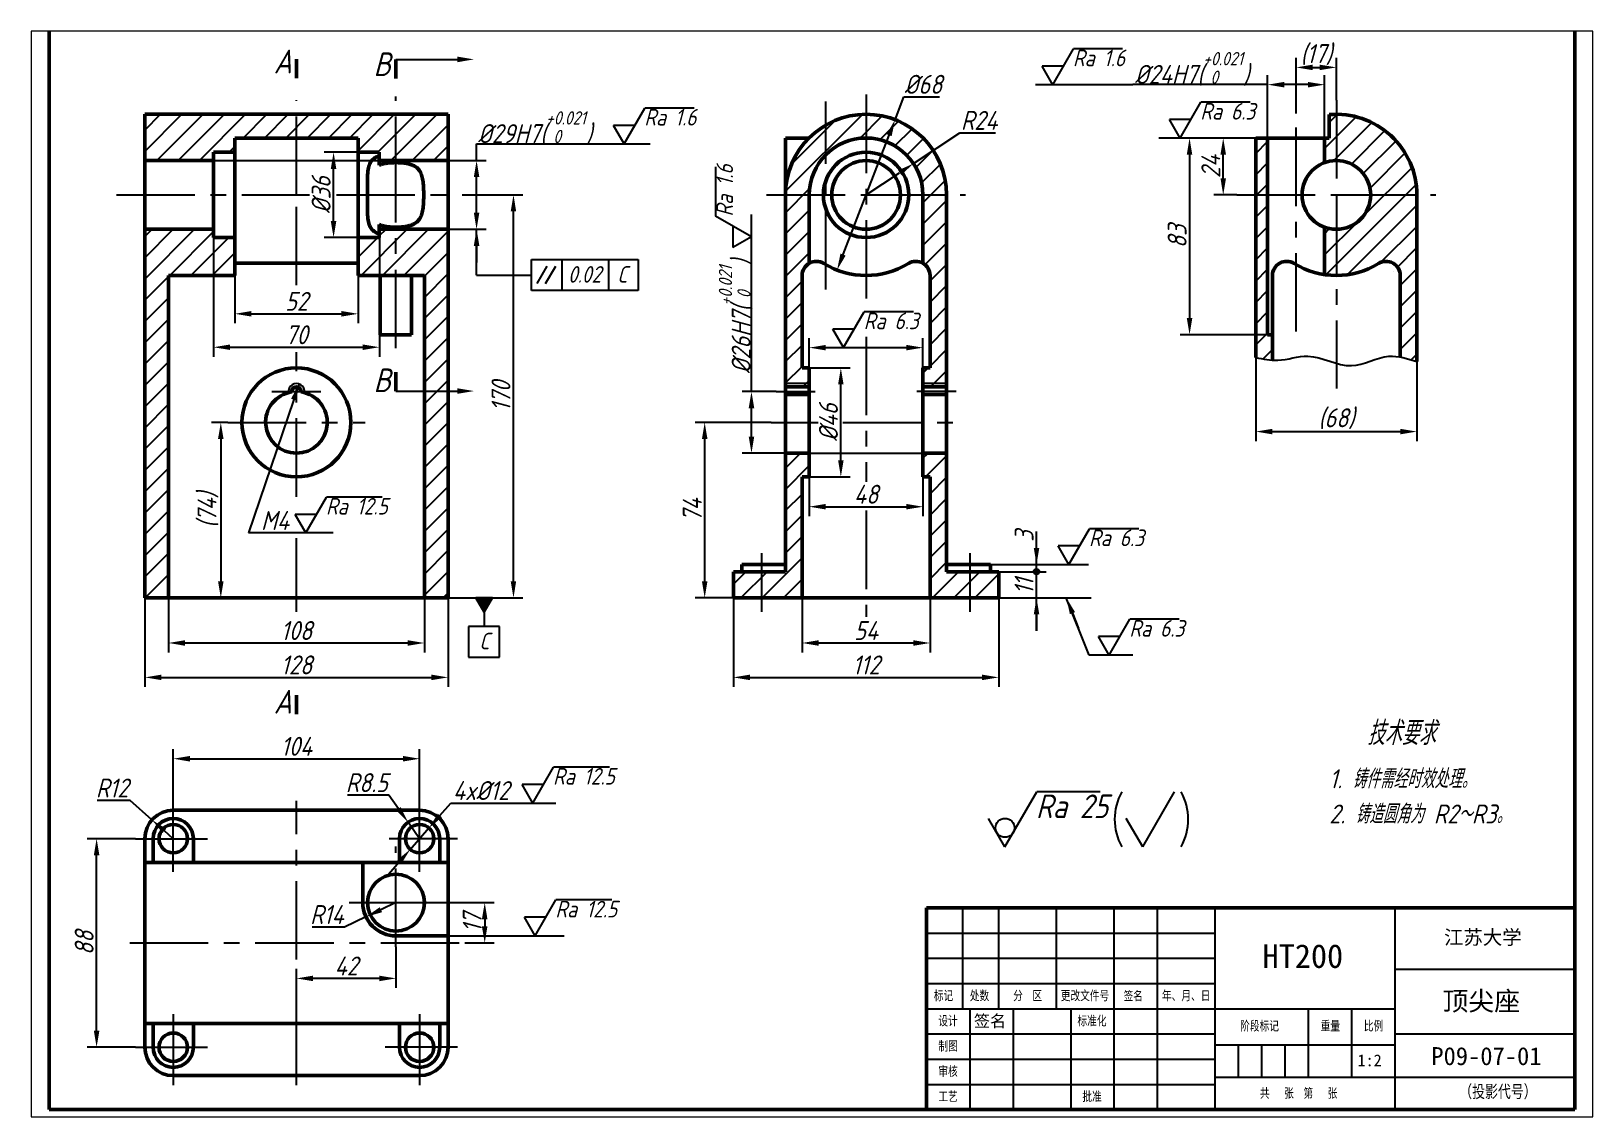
# Paper-space layout '布局1' of a CAD drawing. Header units: millimetres. Extents: x 29 to 257, y 20 to 178.
# The model-space entities are those that its viewports show. They can reach past a viewport. Long polylines and large blocks are cut down to what shows.
import ezdxf

# ---------------------------------------------------------------- set-up
doc = ezdxf.new("R2010")
doc.units = ezdxf.units.MM
doc.header["$LTSCALE"] = 0.25
doc.linetypes.add('CENTER', pattern=[50.8, 31.75, -6.35, 6.35, -6.35])
for name, color, linetype in [('尺寸层', 7, 'Continuous'), ('点画线层', 7, 'CENTER'), ('细实线层', 7, 'Continuous')]:
    doc.layers.add(name, color=color, linetype=linetype)
doc.layers.add('粗实线层', color=7, linetype='Continuous', lineweight=50)
doc.styles.get("Standard").update_dxf_attribs({"font": 'gbeitc.shx', "height": 4, "bigfont": 'gbcbig.shx'})
doc.styles.add('宋体', font='SimSun.ttf', dxfattribs={"height": 3})
doc.dimstyles.new('ISO-25', dxfattribs={"dimtxt": 4, "dimasz": 3.5, "dimexe": 2, "dimexo": 0, "dimtad": 1, "dimtoh": 1, "dimdsep": 46, "dimtxsty": 'Standard', "dimcen": 0, "dimclrd": 256, "dimclre": 256, "dimclrt": 256, "dimadec": 0, "dimazin": 0, "dimtfac": 1, "dimtmove": 0, "dimatfit": 2, "dimfxl": 0, "dimlwd": -1, "dimlwe": -1, "dimarcsym": 0})
pattern_1 = [(45, (0, 29.3356), (-2.245064, 2.245064), [])]

psp = doc.layouts.new('布局1')

msp = doc.modelspace()

# ---------------------------------------------------------------- texts
at = {"style": '宋体'}
for s, height, p in [('江苏大学', 3, (294.419, 34.85)), ('HT200', 5, (256.111, 29.887)), ('顶尖座', 4, (294.087, 20.904)), ('签名', 2.5, (195.163, 17.445)), ('1:2', 2.5, (276.148, 9.133)), ('P09-07-01', 3.8, (291.722, 9.383))]:
    msp.add_text(s, height=height, dxfattribs=at).set_placement(p)
at = {"style": '宋体', "width": 0.75}
for s, height, p in [('标记', 2, (186.716, 23.071)), ('处数', 2, (194.316, 23.071)), ('分  区', 2, (203.458, 23.071)), ('更改文件号', 2, (213.508, 23.071)), ('签名', 1.9, (226.804, 23.071)), ('年、月、日', 2, (234.869, 23.071)), ('设计', 2, (187.669, 17.751)), ('标准化', 2, (217.037, 17.751)), ('阶段标记', 2, (251.378, 16.684)), ('重量', 2, (268.359, 16.684)), ('比例', 2, (277.479, 16.684)), ('制图', 2, (187.669, 12.431)), ('审核', 2, (187.669, 7.111)), ('工艺', 2, (187.669, 1.791)), ('批准', 2, (218.069, 1.791)), ('共   张  第   张', 2, (255.543, 2.493)), ('（投影代号）', 2.66, (297.622, 2.493))]:
    msp.add_text(s, height=height, dxfattribs=at).set_placement(p)
at = {"layer": '尺寸层'}
for s, height, p in [('Ra 1.6', 3.5, (216.079, 220.137)), ('Ra 1.6', 3.5, (125.608, 207.632)), ('Ra 6.3', 3.5, (242.957, 208.882)), ('0.02', 3.5, (109.49, 174.469)), ('C', 3.5, (119.877, 174.469)), ('Ra 6.3', 3.5, (171.92, 164.65)), ('Ra 12.5', 3.5, (58.416, 125.553)), ('M4', 4, (44.717, 122.289)), ('Ra 6.3', 3.5, (219.468, 118.882)), ('Ra 6.3', 3.5, (227.986, 99.788)), ('C', 3.5, (90.764, 97.107)), ('技术要求', 5, (278.217, 76.936, -16.935)), ('Ra 12.5', 3.5, (106.342, 68.572)), ('1. 铸件需经时效处理。', 4, (270.175, 67.798)), ('Ra 25', 5, (208.271, 61.491)), ('2. 铸造圆角为 R2～R3。', 4, (270.175, 60.37)), ('Ra 12.5', 3.5, (106.836, 40.548))]:
    msp.add_text(s, height=height, dxfattribs=at).set_placement(p)
for s, height, p in [('Ra 1.6', 3.5, (144.339, 188.418)), ('3', 4, (207.77, 119.796)), ('11', 4, (207.77, 108.66))]:
    msp.add_text(s, height=height, rotation=90, dxfattribs=at).set_placement(p)
at = {"layer": '细实线层'}
for s, p in [('A-A', (167.02, 227.571)), ('B-B', (267.349, 227.571)), ('A', (47.387, 218.638)), ('B', (68.444, 218.066)), ('B', (68.444, 151.373)), ('A', (47.387, 83.561))]:
    msp.add_text(s, height=5, dxfattribs=at).set_placement(p)

# ---------------------------------------------------------------- blocks, each defined once
blk = doc.blocks.new('*D1')
at = {"layer": 'Defpoints', "color": 0, "transparency": 16777216}
for p in [(80.15, 59.42), (76.2, 54.9)]:
    blk.add_point(p, dxfattribs=at)
at = {"layer": '细实线层', "transparency": 16777216}
for p, q in [((82.46, 62.05), (84.76, 64.68)), ((84.76, 64.68), (96.89, 64.68)), ((76.2, 54.9), (80.15, 59.42)), ((73.9, 52.27), (71.59, 49.63))]:
    blk.add_line(p, q, dxfattribs=at)
for points in [[(82.02, 62.43), (82.9, 61.67), (80.15, 59.42)], [(73.46, 52.65), (74.33, 51.88), (76.2, 54.9)]]:
    blk.add_solid(points, dxfattribs=at)
at = {"layer": '细实线层', "transparency": 16777216, "insert": (91.14, 67.31), "char_height": 4, "attachment_point": 5}
blk.add_mtext('4x%%C12', dxfattribs=at)
blk = doc.blocks.new('*D2')
at = {"layer": 'Defpoints', "color": 0, "transparency": 16777216}
for p in [(144.41, 107.99), (200.41, 107.99), (200.41, 91.19)]:
    blk.add_point(p, dxfattribs=at)
at = {"layer": '细实线层', "transparency": 16777216}
for p, q in [((144.41, 107.99), (144.41, 89.19)), ((200.41, 107.99), (200.41, 89.19)), ((147.91, 91.19), (196.91, 91.19))]:
    blk.add_line(p, q, dxfattribs=at)
for points in [[(147.91, 91.77), (147.91, 90.61), (144.41, 91.19)], [(196.91, 91.77), (196.91, 90.61), (200.41, 91.19)]]:
    blk.add_solid(points, dxfattribs=at)
at = {"layer": '细实线层', "transparency": 16777216, "insert": (172.41, 93.82), "char_height": 4, "attachment_point": 5}
blk.add_mtext('112', dxfattribs=at)
blk = doc.blocks.new('*D3')
at = {"layer": 'Defpoints', "color": 0, "transparency": 16777216}
for p in [(138.35, 144.99), (152.41, 144.99), (144.41, 107.99)]:
    blk.add_point(p, dxfattribs=at)
at = {"layer": '细实线层', "transparency": 16777216}
for p, q in [((152.41, 144.99), (136.35, 144.99)), ((138.35, 111.49), (138.35, 141.49)), ((144.41, 107.99), (136.35, 107.99))]:
    blk.add_line(p, q, dxfattribs=at)
for points in [[(137.77, 141.49), (138.94, 141.49), (138.35, 144.99)], [(137.77, 111.49), (138.94, 111.49), (138.35, 107.99)]]:
    blk.add_solid(points, dxfattribs=at)
at = {"layer": '细实线层', "transparency": 16777216, "insert": (135.73, 126.49), "char_height": 4, "attachment_point": 5, "rotation": 90}
blk.add_mtext('74', dxfattribs=at)
blk = doc.blocks.new('*D4')
at = {"layer": 'Defpoints', "color": 0, "transparency": 16777216}
for p in [(153.41, 151.49), (148.23, 138.49), (155.41, 138.49)]:
    blk.add_point(p, dxfattribs=at)
at = {"layer": '细实线层', "transparency": 16777216}
for p, q in [((148.23, 151.49), (148.23, 179.62)), ((153.41, 151.49), (146.23, 151.49)), ((148.23, 141.99), (148.23, 147.99)), ((155.41, 138.49), (146.23, 138.49))]:
    blk.add_line(p, q, dxfattribs=at)
for points in [[(147.64, 147.99), (148.81, 147.99), (148.23, 151.49)], [(147.64, 141.99), (148.81, 141.99), (148.23, 138.49)]]:
    blk.add_solid(points, dxfattribs=at)
at = {"layer": '细实线层', "transparency": 16777216, "insert": (144.89, 167.31), "char_height": 4, "attachment_point": 5, "rotation": 90}
blk.add_mtext('%%C26H7({\\H0.7x;\\S+0.021^  0;})', dxfattribs=at)
blk = doc.blocks.new('*D5')
at = {"layer": 'Defpoints', "color": 0, "transparency": 16777216}
for p in [(84.18, 200.24), (84.18, 185.74), (90.2, 185.74)]:
    blk.add_point(p, dxfattribs=at)
at = {"layer": '细实线层', "transparency": 16777216}
for p, q in [((90.2, 200.24), (90.2, 203.74)), ((90.2, 203.74), (114.2, 203.74)), ((84.18, 200.24), (92.2, 200.24)), ((90.2, 189.24), (90.2, 196.74)), ((84.18, 185.74), (92.2, 185.74))]:
    blk.add_line(p, q, dxfattribs=at)
for points in [[(89.62, 196.74), (90.79, 196.74), (90.2, 200.24)], [(89.62, 189.24), (90.79, 189.24), (90.2, 185.74)]]:
    blk.add_solid(points, dxfattribs=at)
at = {"layer": '细实线层', "transparency": 16777216, "insert": (102.52, 207.08), "char_height": 4, "attachment_point": 5}
blk.add_mtext('%%C29H7({\\H0.7x;\\S+0.021^  0;})', dxfattribs=at)
blk = doc.blocks.new('*D6')
at = {"layer": 'Defpoints', "color": 0, "transparency": 16777216}
for p in [(158.91, 107.99), (185.91, 107.99), (185.91, 98.45)]:
    blk.add_point(p, dxfattribs=at)
at = {"layer": '尺寸层', "transparency": 16777216}
for p, q in [((158.91, 107.99), (158.91, 96.45)), ((185.91, 107.99), (185.91, 96.45)), ((162.41, 98.45), (182.41, 98.45))]:
    blk.add_line(p, q, dxfattribs=at)
for points in [[(162.41, 99.03), (162.41, 97.86), (158.91, 98.45)], [(182.41, 99.03), (182.41, 97.86), (185.91, 98.45)]]:
    blk.add_solid(points, dxfattribs=at)
at = {"layer": '尺寸层', "transparency": 16777216, "insert": (172.41, 101.07), "char_height": 4, "attachment_point": 5}
blk.add_mtext('54', dxfattribs=at)
blk = doc.blocks.new('*D7')
at = {"layer": 'Defpoints', "color": 0, "transparency": 16777216}
for p in [(25.18, 107.99), (79.18, 107.99), (79.18, 98.45)]:
    blk.add_point(p, dxfattribs=at)
at = {"layer": '尺寸层', "transparency": 16777216}
for p, q in [((25.18, 107.99), (25.18, 96.45)), ((79.18, 107.99), (79.18, 96.45)), ((28.68, 98.45), (75.68, 98.45))]:
    blk.add_line(p, q, dxfattribs=at)
for points in [[(28.68, 99.03), (28.68, 97.86), (25.18, 98.45)], [(75.68, 99.03), (75.68, 97.86), (79.18, 98.45)]]:
    blk.add_solid(points, dxfattribs=at)
at = {"layer": '尺寸层', "transparency": 16777216, "insert": (52.18, 101.07), "char_height": 4, "attachment_point": 5}
blk.add_mtext('108', dxfattribs=at)
blk = doc.blocks.new('*D8')
at = {"layer": 'Defpoints', "color": 0, "transparency": 16777216}
for p in [(20.18, 107.99), (84.18, 107.99), (84.18, 91.19)]:
    blk.add_point(p, dxfattribs=at)
at = {"layer": '尺寸层', "transparency": 16777216}
for p, q in [((20.18, 107.99), (20.18, 89.19)), ((84.18, 107.99), (84.18, 89.19)), ((23.68, 91.19), (80.68, 91.19))]:
    blk.add_line(p, q, dxfattribs=at)
for points in [[(23.68, 91.77), (23.68, 90.61), (20.18, 91.19)], [(80.68, 91.77), (80.68, 90.61), (84.18, 91.19)]]:
    blk.add_solid(points, dxfattribs=at)
at = {"layer": '尺寸层', "transparency": 16777216, "insert": (52.18, 93.82), "char_height": 4, "attachment_point": 5}
blk.add_mtext('128', dxfattribs=at)
blk = doc.blocks.new('*D9')
at = {"layer": 'Defpoints', "color": 0, "transparency": 16777216}
for p in [(75.73, 60.63), (78.18, 57.16)]:
    blk.add_point(p, dxfattribs=at)
at = {"layer": '尺寸层', "transparency": 16777216}
for p, q in [((71.69, 66.35), (62.99, 66.35)), ((73.71, 63.49), (71.69, 66.35)), ((78.18, 57.16), (75.73, 60.63))]:
    blk.add_line(p, q, dxfattribs=at)
blk.add_solid([(74.19, 63.83), (73.23, 63.16), (75.73, 60.63)], dxfattribs=at)
at = {"layer": '尺寸层', "transparency": 16777216, "insert": (67.03, 68.98), "char_height": 4, "attachment_point": 5}
blk.add_mtext('R8.5', dxfattribs=at)
blk = doc.blocks.new('*D10')
at = {"layer": 'Defpoints', "color": 0, "transparency": 16777216}
for p in [(78.18, 74.03), (26.18, 65.16), (78.18, 64.16)]:
    blk.add_point(p, dxfattribs=at)
at = {"layer": '尺寸层', "transparency": 16777216}
for p, q in [((26.18, 65.16), (26.18, 76.03)), ((78.18, 64.16), (78.18, 76.03)), ((29.68, 74.03), (74.68, 74.03))]:
    blk.add_line(p, q, dxfattribs=at)
for points in [[(29.68, 74.61), (29.68, 73.44), (26.18, 74.03)], [(74.68, 74.61), (74.68, 73.44), (78.18, 74.03)]]:
    blk.add_solid(points, dxfattribs=at)
at = {"layer": '尺寸层', "transparency": 16777216, "insert": (52.18, 76.65), "char_height": 4, "attachment_point": 5}
blk.add_mtext('104', dxfattribs=at)
blk = doc.blocks.new('*D11')
at = {"layer": 'Defpoints', "color": 0, "transparency": 16777216}
for p in [(10, 57.16), (18.18, 57.16), (18.18, 13.16)]:
    blk.add_point(p, dxfattribs=at)
at = {"layer": '尺寸层', "transparency": 16777216}
for p, q in [((18.18, 57.16), (8, 57.16)), ((10, 16.66), (10, 53.66)), ((18.18, 13.16), (8, 13.16))]:
    blk.add_line(p, q, dxfattribs=at)
for points in [[(9.42, 53.66), (10.59, 53.66), (10, 57.16)], [(9.42, 16.66), (10.59, 16.66), (10, 13.16)]]:
    blk.add_solid(points, dxfattribs=at)
at = {"layer": '尺寸层', "transparency": 16777216, "insert": (7.38, 35.16), "char_height": 4, "attachment_point": 5, "rotation": 90}
blk.add_mtext('88', dxfattribs=at)
blk = doc.blocks.new('*D12')
at = {"layer": 'Defpoints', "color": 0, "transparency": 16777216}
for p in [(73.18, 34.33), (52.18, 27.68), (52.18, 21.34)]:
    blk.add_point(p, dxfattribs=at)
at = {"layer": '尺寸层', "transparency": 16777216}
for p, q in [((73.18, 34.33), (73.18, 25.68)), ((52.18, 21.34), (52.18, 29.68)), ((69.68, 27.68), (55.68, 27.68))]:
    blk.add_line(p, q, dxfattribs=at)
for points in [[(55.68, 28.26), (55.68, 27.09), (52.18, 27.68)], [(69.68, 28.26), (69.68, 27.09), (73.18, 27.68)]]:
    blk.add_solid(points, dxfattribs=at)
at = {"layer": '尺寸层', "transparency": 16777216, "insert": (62.68, 30.3), "char_height": 4, "attachment_point": 5}
blk.add_mtext('42', dxfattribs=at)
blk = doc.blocks.new('*D13')
at = {"layer": 'Defpoints', "color": 0, "transparency": 16777216}
for p in [(82.42, 43.66), (87.74, 35.16), (91.92, 35.16)]:
    blk.add_point(p, dxfattribs=at)
at = {"layer": '尺寸层', "transparency": 16777216}
for p, q in [((82.42, 43.66), (93.92, 43.66)), ((91.92, 40.16), (91.92, 38.66)), ((87.74, 35.16), (93.92, 35.16))]:
    blk.add_line(p, q, dxfattribs=at)
for points in [[(91.33, 40.16), (92.5, 40.16), (91.92, 43.66)], [(91.33, 38.66), (92.5, 38.66), (91.92, 35.16)]]:
    blk.add_solid(points, dxfattribs=at)
at = {"layer": '尺寸层', "transparency": 16777216, "insert": (89.29, 39.41), "char_height": 4, "attachment_point": 5, "rotation": 90}
blk.add_mtext('17', dxfattribs=at)
blk = doc.blocks.new('*D14')
at = {"layer": 'Defpoints', "color": 0, "transparency": 16777216}
for p in [(73.18, 43.66), (66.85, 40.67)]:
    blk.add_point(p, dxfattribs=at)
at = {"layer": '尺寸层', "transparency": 16777216}
for p, q in [((73.18, 43.66), (70.01, 42.16)), ((66.85, 40.67), (62.32, 38.52)), ((62.32, 38.52), (55.52, 38.52))]:
    blk.add_line(p, q, dxfattribs=at)
blk.add_solid([(69.76, 42.69), (70.26, 41.64), (66.85, 40.67)], dxfattribs=at)
at = {"layer": '尺寸层', "transparency": 16777216, "insert": (58.61, 41.15), "char_height": 4, "attachment_point": 5}
blk.add_mtext('R14', dxfattribs=at)
blk = doc.blocks.new('*D15')
at = {"layer": 'Defpoints', "color": 0, "transparency": 16777216}
for p in [(271.68, 219.89), (271.68, 212.99), (263.18, 210.14)]:
    blk.add_point(p, dxfattribs=at)
at = {"layer": '尺寸层', "transparency": 16777216}
for p, q in [((263.18, 210.14), (263.18, 221.89)), ((271.68, 212.99), (271.68, 221.89)), ((266.68, 219.89), (268.18, 219.89))]:
    blk.add_line(p, q, dxfattribs=at)
for points in [[(266.68, 220.47), (266.68, 219.31), (263.18, 219.89)], [(268.18, 220.47), (268.18, 219.31), (271.68, 219.89)]]:
    blk.add_solid(points, dxfattribs=at)
at = {"layer": '尺寸层', "transparency": 16777216, "insert": (267.43, 222.6), "char_height": 4, "attachment_point": 5}
blk.add_mtext('(17)', dxfattribs=at)
blk = doc.blocks.new('*D16')
at = {"layer": 'Defpoints', "color": 0, "transparency": 16777216}
for p in [(247.8, 204.99), (254.68, 204.99), (250.68, 192.99)]:
    blk.add_point(p, dxfattribs=at)
at = {"layer": '尺寸层', "transparency": 16777216}
for p, q in [((254.68, 204.99), (245.8, 204.99)), ((247.8, 196.49), (247.8, 201.49)), ((250.68, 192.99), (245.8, 192.99))]:
    blk.add_line(p, q, dxfattribs=at)
for points in [[(247.22, 201.49), (248.39, 201.49), (247.8, 204.99)], [(247.22, 196.49), (248.39, 196.49), (247.8, 192.99)]]:
    blk.add_solid(points, dxfattribs=at)
at = {"layer": '尺寸层', "transparency": 16777216, "insert": (245.18, 198.99), "char_height": 4, "attachment_point": 5, "rotation": 90}
blk.add_mtext('24', dxfattribs=at)
blk = doc.blocks.new('*D17')
at = {"layer": 'Defpoints', "color": 0, "transparency": 16777216}
for p in [(254.68, 204.99), (240.69, 163.49), (257.18, 163.49)]:
    blk.add_point(p, dxfattribs=at)
at = {"layer": '尺寸层', "transparency": 16777216}
for p, q in [((254.68, 204.99), (238.69, 204.99)), ((240.69, 201.49), (240.69, 166.99)), ((257.18, 163.49), (238.69, 163.49))]:
    blk.add_line(p, q, dxfattribs=at)
for points in [[(240.11, 201.49), (241.27, 201.49), (240.69, 204.99)], [(240.11, 166.99), (241.27, 166.99), (240.69, 163.49)]]:
    blk.add_solid(points, dxfattribs=at)
at = {"layer": '尺寸层', "transparency": 16777216, "insert": (238.07, 184.24), "char_height": 4, "attachment_point": 5, "rotation": 90}
blk.add_mtext('83', dxfattribs=at)
blk = doc.blocks.new('*D18')
at = {"layer": 'Defpoints', "color": 0, "transparency": 16777216}
for p in [(257.18, 216.25), (257.18, 204.99), (269.18, 204.99)]:
    blk.add_point(p, dxfattribs=at)
at = {"layer": '尺寸层', "transparency": 16777216}
for p, q in [((257.18, 204.99), (257.18, 218.25)), ((269.18, 204.99), (269.18, 218.25)), ((257.18, 216.25), (228.72, 216.25)), ((265.68, 216.25), (260.68, 216.25))]:
    blk.add_line(p, q, dxfattribs=at)
for points in [[(260.68, 216.83), (260.68, 215.66), (257.18, 216.25)], [(265.68, 216.83), (265.68, 215.66), (269.18, 216.25)]]:
    blk.add_solid(points, dxfattribs=at)
at = {"layer": '尺寸层', "transparency": 16777216, "insert": (241.2, 219.58), "char_height": 4, "attachment_point": 5}
blk.add_mtext('%%C24H7({\\H0.7x;\\S+0.021^  0;})', dxfattribs=at)
blk = doc.blocks.new('*D19')
at = {"layer": 'Defpoints', "color": 0, "transparency": 16777216}
for p in [(39.18, 175.99), (65.18, 175.99), (65.18, 167.9)]:
    blk.add_point(p, dxfattribs=at)
at = {"layer": '尺寸层', "transparency": 16777216}
for p, q in [((39.18, 175.99), (39.18, 165.9)), ((65.18, 175.99), (65.18, 165.9)), ((42.68, 167.9), (61.68, 167.9))]:
    blk.add_line(p, q, dxfattribs=at)
for points in [[(42.68, 168.49), (42.68, 167.32), (39.18, 167.9)], [(61.68, 168.49), (61.68, 167.32), (65.18, 167.9)]]:
    blk.add_solid(points, dxfattribs=at)
at = {"layer": '尺寸层', "transparency": 16777216, "insert": (52.18, 170.53), "char_height": 4, "attachment_point": 5}
blk.add_mtext('52', dxfattribs=at)
blk = doc.blocks.new('*D20')
at = {"layer": 'Defpoints', "color": 0, "transparency": 16777216}
for p in [(34.68, 183.99), (69.68, 183.99), (69.68, 160.85)]:
    blk.add_point(p, dxfattribs=at)
at = {"layer": '尺寸层', "transparency": 16777216}
for p, q in [((34.68, 183.99), (34.68, 158.85)), ((69.68, 183.99), (69.68, 158.85)), ((38.18, 160.85), (66.18, 160.85))]:
    blk.add_line(p, q, dxfattribs=at)
for points in [[(38.18, 161.43), (38.18, 160.27), (34.68, 160.85)], [(66.18, 161.43), (66.18, 160.27), (69.68, 160.85)]]:
    blk.add_solid(points, dxfattribs=at)
at = {"layer": '尺寸层', "transparency": 16777216, "insert": (52.18, 163.48), "char_height": 4, "attachment_point": 5}
blk.add_mtext('70', dxfattribs=at)
blk = doc.blocks.new('*D21')
at = {"layer": 'Defpoints', "color": 0, "transparency": 16777216}
for p in [(160.41, 156.49), (167.09, 156.49), (160.41, 133.49)]:
    blk.add_point(p, dxfattribs=at)
at = {"layer": '尺寸层', "transparency": 16777216}
for p, q in [((160.41, 156.49), (169.09, 156.49)), ((167.09, 136.99), (167.09, 152.99)), ((160.41, 133.49), (169.09, 133.49))]:
    blk.add_line(p, q, dxfattribs=at)
for points in [[(166.51, 152.99), (167.67, 152.99), (167.09, 156.49)], [(166.51, 136.99), (167.67, 136.99), (167.09, 133.49)]]:
    blk.add_solid(points, dxfattribs=at)
at = {"layer": '尺寸层', "transparency": 16777216, "insert": (164.47, 144.99), "char_height": 4, "attachment_point": 5, "rotation": 90}
blk.add_mtext('%%C46', dxfattribs=at)
blk = doc.blocks.new('*D22')
at = {"layer": 'Defpoints', "color": 0, "transparency": 16777216}
for p in [(89.21, 192.99), (97.99, 192.99), (84.18, 107.99)]:
    blk.add_point(p, dxfattribs=at)
at = {"layer": '尺寸层', "transparency": 16777216}
for p, q in [((89.21, 192.99), (99.99, 192.99)), ((97.99, 111.49), (97.99, 189.49)), ((84.18, 107.99), (99.99, 107.99))]:
    blk.add_line(p, q, dxfattribs=at)
for points in [[(97.4, 189.49), (98.57, 189.49), (97.99, 192.99)], [(97.4, 111.49), (98.57, 111.49), (97.99, 107.99)]]:
    blk.add_solid(points, dxfattribs=at)
at = {"layer": '尺寸层', "transparency": 16777216, "insert": (95.36, 150.49), "char_height": 4, "attachment_point": 5, "rotation": 90}
blk.add_mtext('170', dxfattribs=at)
blk = doc.blocks.new('*D23')
at = {"layer": 'Defpoints', "color": 0, "transparency": 16777216}
for p in [(60.02, 201.99), (65.18, 201.99), (65.18, 183.99)]:
    blk.add_point(p, dxfattribs=at)
at = {"layer": '尺寸层', "transparency": 16777216}
for p, q in [((65.18, 201.99), (58.02, 201.99)), ((60.02, 187.49), (60.02, 198.49)), ((65.18, 183.99), (58.02, 183.99))]:
    blk.add_line(p, q, dxfattribs=at)
for points in [[(59.43, 198.49), (60.6, 198.49), (60.02, 201.99)], [(59.43, 187.49), (60.6, 187.49), (60.02, 183.99)]]:
    blk.add_solid(points, dxfattribs=at)
at = {"layer": '尺寸层', "transparency": 16777216, "insert": (57.39, 192.99), "char_height": 4, "attachment_point": 5, "rotation": 90}
blk.add_mtext('%%C36', dxfattribs=at)
blk = doc.blocks.new('*D24')
at = {"layer": 'Defpoints', "color": 0, "transparency": 16777216}
for p in [(182.43, 199.61), (172.41, 192.99)]:
    blk.add_point(p, dxfattribs=at)
at = {"layer": '尺寸层', "transparency": 16777216}
for p, q in [((182.43, 199.61), (192.24, 206.09)), ((192.24, 206.09), (199.7, 206.09)), ((172.41, 192.99), (179.5, 197.68))]:
    blk.add_line(p, q, dxfattribs=at)
blk.add_solid([(179.18, 198.16), (179.83, 197.19), (182.43, 199.61)], dxfattribs=at)
at = {"layer": '尺寸层', "transparency": 16777216, "insert": (196.28, 208.71), "char_height": 4, "attachment_point": 5}
blk.add_mtext('R24', dxfattribs=at)
blk = doc.blocks.new('*D25')
at = {"layer": 'Defpoints', "color": 0, "transparency": 16777216}
for p in [(37.68, 144.99), (36.22, 107.99), (37.68, 107.99)]:
    blk.add_point(p, dxfattribs=at)
at = {"layer": '尺寸层', "transparency": 16777216}
for p, q in [((37.68, 144.99), (34.22, 144.99)), ((36.22, 141.49), (36.22, 111.49)), ((37.68, 107.99), (34.22, 107.99))]:
    blk.add_line(p, q, dxfattribs=at)
for points in [[(35.63, 141.49), (36.8, 141.49), (36.22, 144.99)], [(35.63, 111.49), (36.8, 111.49), (36.22, 107.99)]]:
    blk.add_solid(points, dxfattribs=at)
at = {"layer": '尺寸层', "transparency": 16777216, "insert": (33.51, 126.49), "char_height": 4, "attachment_point": 5, "rotation": 90}
blk.add_mtext('(74)', dxfattribs=at)
blk = doc.blocks.new('*D26')
at = {"layer": 'Defpoints', "color": 0, "transparency": 16777216}
for p in [(178.53, 208.85), (166.29, 177.13)]:
    blk.add_point(p, dxfattribs=at)
at = {"layer": '尺寸层', "transparency": 16777216}
for p, q in [((178.53, 208.85), (180.4, 213.69)), ((180.4, 213.69), (187.94, 213.69)), ((167.55, 180.4), (177.27, 205.59))]:
    blk.add_line(p, q, dxfattribs=at)
for points in [[(176.73, 205.8), (177.82, 205.38), (178.53, 208.85)], [(167.01, 180.61), (168.1, 180.19), (166.29, 177.13)]]:
    blk.add_solid(points, dxfattribs=at)
at = {"layer": '尺寸层', "transparency": 16777216, "insert": (184.49, 216.32), "char_height": 4, "attachment_point": 5}
blk.add_mtext('%%C68', dxfattribs=at)
blk = doc.blocks.new('*D27')
at = {"layer": 'Defpoints', "color": 0, "transparency": 16777216}
for p in [(160.41, 133.49), (184.41, 133.49), (184.41, 127.2)]:
    blk.add_point(p, dxfattribs=at)
at = {"layer": '尺寸层', "transparency": 16777216}
for p, q in [((160.41, 133.49), (160.41, 125.2)), ((184.41, 133.49), (184.41, 125.2)), ((163.91, 127.2), (180.91, 127.2))]:
    blk.add_line(p, q, dxfattribs=at)
for points in [[(163.91, 127.79), (163.91, 126.62), (160.41, 127.2)], [(180.91, 127.79), (180.91, 126.62), (184.41, 127.2)]]:
    blk.add_solid(points, dxfattribs=at)
at = {"layer": '尺寸层', "transparency": 16777216, "insert": (172.41, 129.83), "char_height": 4, "attachment_point": 5}
blk.add_mtext('48', dxfattribs=at)
blk = doc.blocks.new('*D28')
at = {"layer": 'Defpoints', "color": 0, "transparency": 16777216}
for p in [(254.68, 158.67), (288.68, 157.82), (288.68, 143.05)]:
    blk.add_point(p, dxfattribs=at)
at = {"layer": '尺寸层', "transparency": 16777216}
for p, q in [((254.68, 158.67), (254.68, 141.05)), ((288.68, 157.82), (288.68, 141.05)), ((258.18, 143.05), (285.18, 143.05))]:
    blk.add_line(p, q, dxfattribs=at)
for points in [[(258.18, 143.63), (258.18, 142.47), (254.68, 143.05)], [(285.18, 143.63), (285.18, 142.47), (288.68, 143.05)]]:
    blk.add_solid(points, dxfattribs=at)
at = {"layer": '尺寸层', "transparency": 16777216, "insert": (271.68, 145.76), "char_height": 4, "attachment_point": 5}
blk.add_mtext('(68)', dxfattribs=at)
blk = doc.blocks.new('*D29')
at = {"layer": 'Defpoints', "color": 0, "transparency": 16777216}
for p in [(184.41, 160.76), (160.41, 156.49), (184.41, 156.49)]:
    blk.add_point(p, dxfattribs=at)
at = {"layer": '尺寸层', "transparency": 16777216}
for p, q in [((160.41, 156.49), (160.41, 162.76)), ((184.41, 156.49), (184.41, 162.76)), ((163.91, 160.76), (180.91, 160.76))]:
    blk.add_line(p, q, dxfattribs=at)
for points in [[(163.91, 161.34), (163.91, 160.18), (160.41, 160.76)], [(180.91, 161.34), (180.91, 160.18), (184.41, 160.76)]]:
    blk.add_solid(points, dxfattribs=at)
blk = doc.blocks.new('*D30')
at = {"layer": 'Defpoints', "color": 0, "transparency": 16777216}
for p in [(21.68, 61.13), (26.18, 57.16)]:
    blk.add_point(p, dxfattribs=at)
at = {"layer": '尺寸层', "transparency": 16777216}
for p, q in [((17.06, 65.23), (10.1, 65.23)), ((21.68, 61.13), (17.06, 65.23)), ((26.18, 57.16), (24.3, 58.82))]:
    blk.add_line(p, q, dxfattribs=at)
blk.add_solid([(24.69, 59.25), (23.92, 58.38), (21.68, 61.13)], dxfattribs=at)
at = {"layer": '尺寸层', "transparency": 16777216, "insert": (13.27, 67.85), "char_height": 4, "attachment_point": 5}
blk.add_mtext('R12', dxfattribs=at)

# ---------------------------------------------------------------- dimensions: what is measured, and where the dimension line sits
at = {"layer": '尺寸层'}
for base, p1, p2, text, picture, middle in [((257.178, 216.247), (269.178, 204.993), (257.178, 204.993), '%%C24H7({\\H0.7x;\\S+0.021^  0;})', '*D18', (241.199, 219.581)), ((271.678, 219.89), (263.178, 210.141), (271.678, 212.993), '(17)', '*D15', (267.428, 222.598)), ((69.677, 160.851), (34.677, 183.993), (69.677, 183.993), '70', '*D20', (52.177, 163.476)), ((65.177, 167.904), (39.177, 175.993), (65.177, 175.993), '52', '*D19', (52.177, 170.529)), ((184.412, 160.761), (160.412, 156.493), (184.412, 156.493), ' ', '*D29', (172.412, 160.761)), ((288.678, 143.051), (254.678, 158.669), (288.678, 157.821), '(68)', '*D28', (271.678, 145.759)), ((184.412, 127.204), (160.412, 133.493), (184.412, 133.493), '48', '*D27', (172.412, 129.829)), ((84.177, 91.19), (20.177, 107.993), (84.177, 107.993), '128', '*D8', (52.177, 93.815)), ((79.177, 98.446), (25.177, 107.993), (79.177, 107.993), '108', '*D7', (52.177, 101.071)), ((185.912, 98.446), (158.912, 107.993), (185.912, 107.993), '54', '*D6', (172.412, 101.071)), ((78.177, 74.026), (26.177, 65.159), (78.177, 64.165), '104', '*D10', (52.177, 76.651)), ((52.177, 27.675), (73.177, 34.335), (52.177, 21.336), '42', '*D12', (62.677, 30.3))]:
    dim = msp.add_linear_dim(base=base, p1=p1, p2=p2, text=text, dimstyle='ISO-25', dxfattribs=at)
    dim.commit()
    dim.dimension.update_dxf_attribs({"geometry": picture, "text_midpoint": middle})
dim = msp.add_diameter_dim_2p(p1=(166.291, 177.133), p2=(178.533, 208.853), text='%%C68', dimstyle='ISO-25', dxfattribs=at)
dim.commit()
dim.dimension.update_dxf_attribs({"geometry": '*D26', "text_midpoint": (184.485, 213.695), "dimtype": 163})
for center, mpoint, text, picture, middle in [((172.412, 192.993), (182.426, 199.605), 'R24', '*D24', (196.283, 206.087)), ((26.177, 57.159), (21.684, 61.135), 'R12', '*D30', (13.267, 65.227)), ((73.177, 43.659), (66.849, 40.667), 'R14', '*D14', (58.608, 38.524))]:
    dim = msp.add_radius_dim(center=center, mpoint=mpoint, text=text, dimstyle='ISO-25', dxfattribs=at)
    dim.commit()
    dim.dimension.update_dxf_attribs({"geometry": picture, "text_midpoint": middle, "dimtype": 164})
for base, p1, p2, text, picture, middle in [((240.691, 163.493), (254.678, 204.993), (257.178, 163.493), '83', '*D17', (238.066, 184.243)), ((247.802, 204.993), (250.678, 192.993), (254.678, 204.993), '24', '*D16', (245.177, 198.993)), ((60.018, 201.993), (65.177, 183.993), (65.177, 201.993), '%%C36', '*D23', (57.393, 192.993)), ((97.987, 192.993), (84.177, 107.993), (89.213, 192.993), '170', '*D22', (95.362, 150.493)), ((167.091, 156.493), (160.412, 133.493), (160.412, 156.493), '%%C46', '*D21', (164.466, 144.993)), ((36.217, 107.993), (37.677, 144.993), (37.677, 107.993), '(74)', '*D25', (33.509, 126.493)), ((10.005, 57.159), (18.177, 13.159), (18.177, 57.159), '88', '*D11', (7.38, 35.159)), ((91.916, 35.159), (82.417, 43.659), (87.741, 35.159), '17', '*D13', (89.291, 39.409))]:
    dim = msp.add_linear_dim(base=base, p1=p1, p2=p2, angle=90, text=text, dimstyle='ISO-25', dxfattribs=at)
    dim.commit()
    dim.dimension.update_dxf_attribs({"geometry": picture, "text_midpoint": middle})
dim = msp.add_radius_dim(center=(78.177, 57.159), mpoint=(75.728, 60.632), text='R8.5', dimstyle='ISO-25', dxfattribs=at)
dim.commit()
dim.dimension.update_dxf_attribs({"geometry": '*D9', "text_midpoint": (67.027, 68.978)})
at = {"layer": '细实线层'}
dim = msp.add_linear_dim(base=(90.203, 185.743), p1=(84.177, 200.243), p2=(84.177, 185.743), angle=90, text='%%C29H7({\\H0.7x;\\S+0.021^  0;})', dimstyle='ISO-25', dxfattribs=at)
dim.commit()
dim.dimension.update_dxf_attribs({"geometry": '*D5', "text_midpoint": (102.515, 203.743), "dimtype": 160})
dim = msp.add_linear_dim(base=(148.228, 138.493), p1=(153.412, 151.493), p2=(155.412, 138.493), angle=90, text='%%C26H7({\\H0.7x;\\S+0.021^  0;})', dimstyle='ISO-25', override={"dimtoh": 0}, dxfattribs=at)
dim.commit()
dim.dimension.update_dxf_attribs({"geometry": '*D4', "text_midpoint": (148.228, 167.305), "dimtype": 160})
dim = msp.add_linear_dim(base=(138.354, 144.993), p1=(144.412, 107.993), p2=(152.412, 144.993), angle=90, text='74', dimstyle='ISO-25', dxfattribs=at)
dim.commit()
dim.dimension.update_dxf_attribs({"geometry": '*D3', "text_midpoint": (135.729, 126.493)})
dim = msp.add_linear_dim(base=(200.412, 91.19), p1=(144.412, 107.993), p2=(200.412, 107.993), text='112', dimstyle='ISO-25', dxfattribs=at)
dim.commit()
dim.dimension.update_dxf_attribs({"geometry": '*D2', "text_midpoint": (172.412, 93.815)})
dim = msp.add_diameter_dim_2p(p1=(76.201, 54.902), p2=(80.153, 59.416), text='4x%%C12', dimstyle='ISO-25', dxfattribs=at)
dim.commit()
dim.dimension.update_dxf_attribs({"geometry": '*D1', "text_midpoint": (91.139, 64.683), "dimtype": 163})

# ---------------------------------------------------------------- hatches: boundary and pattern name
at = {"layer": '尺寸层'}
h = msp.add_hatch(color=256, dxfattribs=at)
h.dxf.hatch_style = 1
edge = h.paths.add_edge_path()
edge.add_arc((208.395, 113.493), 0.583, 0, 360)
msp.add_hatch(color=256, dxfattribs=at).paths.add_polyline_path([(93.544, 107.993), (90.058, 107.993), (91.801, 104.974)])
at = {"layer": '细实线层'}
h = msp.add_hatch(dxfattribs=at)
h.set_pattern_fill('ANSI31', color=256)
h.set_pattern_definition(pattern_1)
h.paths.add_polyline_path([(52.177, 209.993), (20.177, 209.993), (20.177, 200.243), (34.677, 200.243), (34.677, 201.993), (39.177, 201.993), (39.177, 204.993), (52.177, 204.993)])
h.paths.add_polyline_path([(73.177, 209.993), (52.177, 209.993), (52.177, 204.993), (65.177, 204.993), (65.177, 201.993), (69.677, 201.993), (69.677, 200.243), (73.177, 200.243)])
h.paths.add_polyline_path([(84.177, 209.993), (73.177, 209.993), (73.177, 200.243), (84.177, 200.243)])
h.paths.add_polyline_path([(39.177, 183.993), (34.677, 183.993), (34.677, 185.743), (20.177, 185.743), (20.177, 107.993), (25.177, 107.993), (25.177, 175.993), (39.177, 175.993)])
h.paths.add_polyline_path([(73.177, 185.743), (69.677, 185.743), (69.677, 183.993), (65.177, 183.993), (65.177, 175.993), (73.177, 175.993)])
h.paths.add_polyline_path([(84.177, 185.743), (73.177, 185.743), (73.177, 175.993), (79.177, 175.993), (79.177, 107.993), (84.177, 107.993)])
h = msp.add_hatch(dxfattribs=at)
h.set_pattern_fill('ANSI31', color=256)
h.set_pattern_definition(pattern_1)
edge = h.paths.add_edge_path()
edge.add_line((163.912, 201.463), (163.912, 207.715))
edge.add_arc((172.412, 192.993), 17, 120, 180)
edge.add_line((155.412, 192.993), (160.412, 192.993))
edge.add_arc((172.412, 192.993), 12, 135.09947, 180, ccw=False)
edge = h.paths.add_edge_path()
edge.add_line((160.412, 192.993), (155.412, 192.993))
edge.add_line((155.412, 192.993), (155.412, 153.193))
edge.add_line((155.412, 153.193), (156.112, 152.493))
edge.add_line((156.112, 152.493), (159.712, 152.493))
edge.add_line((159.712, 152.493), (160.412, 153.193))
edge.add_line((160.412, 153.193), (160.412, 156.493))
edge.add_line((160.412, 156.493), (158.912, 156.493))
edge.add_line((158.912, 156.493), (158.912, 175.971))
edge.add_arc((161.912, 175.971), 3, 120, 180, ccw=False)
edge.add_line((160.412, 178.569), (160.412, 192.993))
edge = h.paths.add_edge_path()
edge.add_arc((172.412, 192.993), 17, 90, 120)
edge.add_line((163.912, 207.715), (163.912, 201.463))
edge.add_arc((172.412, 192.993), 12, 90, 135.09947, ccw=False)
edge.add_line((172.412, 204.993), (172.412, 209.993))
edge = h.paths.add_edge_path()
edge.add_line((172.412, 209.993), (172.412, 204.993))
edge.add_arc((172.412, 192.993), 12, 0, 90, ccw=False)
edge.add_line((184.412, 192.993), (189.412, 192.993))
edge.add_arc((172.412, 192.993), 17, 0, 90)
edge = h.paths.add_edge_path()
edge.add_line((189.412, 192.993), (184.412, 192.993))
edge.add_line((184.412, 192.993), (184.412, 178.569))
edge.add_arc((182.912, 175.971), 3, 0, 60, ccw=False)
edge.add_line((185.912, 175.971), (185.912, 156.493))
edge.add_line((185.912, 156.493), (184.412, 156.493))
edge.add_line((184.412, 156.493), (184.412, 153.193))
edge.add_line((184.412, 153.193), (185.112, 152.493))
edge.add_line((185.112, 152.493), (188.712, 152.493))
edge.add_line((188.712, 152.493), (189.412, 153.193))
edge.add_line((189.412, 153.193), (189.412, 192.993))
h.paths.add_polyline_path([(158.912, 133.493), (160.412, 133.493), (160.412, 138.493), (155.412, 138.493), (155.412, 113.493), (150.412, 113.493), (150.412, 107.993), (158.912, 107.993)])
h.paths.add_polyline_path([(150.412, 113.493), (144.412, 113.493), (144.412, 107.993), (150.412, 107.993)])
h.paths.add_polyline_path([(189.412, 138.493), (184.412, 138.493), (184.412, 133.493), (185.912, 133.493), (185.912, 107.993), (194.412, 107.993), (194.412, 113.493), (189.412, 113.493)])
h.paths.add_polyline_path([(200.412, 113.493), (194.412, 113.493), (194.412, 107.993), (200.412, 107.993)])
h.paths.add_polyline_path([(155.762, 153.193), (155.412, 153.193), (155.412, 152.493)], flags=16)
h.paths.add_polyline_path([(160.412, 153.193), (160.062, 153.193), (160.412, 152.493)])
h.paths.add_polyline_path([(184.599, 153.193), (184.412, 153.193), (184.412, 152.493)], flags=16)
h.paths.add_polyline_path([(189.412, 153.193), (189.237, 153.193), (189.412, 152.493)], flags=17)
h = msp.add_hatch(dxfattribs=at)
h.set_pattern_fill('ANSI31', color=256)
h.set_pattern_definition([(45, (-7.5285, 29.3356), (-2.245064, 2.245064), [])])
h.paths.add_polyline_path([(257.178, 204.993), (254.678, 204.993), (254.678, 192.993), (257.178, 192.993)])
edge = h.paths.add_edge_path()
edge.add_spline(control_points=[(254.678, 158.669), (255.845, 158.436), (257.011, 158.24), (258.178, 158.117)], knot_values=[0, 0, 0, 0, 3.5264253, 3.5264253, 3.5264253, 3.5264253], degree=3, periodic=0)
edge.add_line((258.178, 158.117), (258.178, 163.493))
edge.add_line((258.178, 163.493), (257.178, 163.493))
edge.add_line((257.178, 163.493), (257.178, 192.993))
edge.add_line((257.178, 192.993), (254.678, 192.993))
edge.add_line((254.678, 192.993), (254.678, 158.669))
edge = h.paths.add_edge_path()
edge.add_arc((271.678, 192.993), 17, 90, 95.06209)
edge.add_line((270.178, 209.927), (270.178, 204.993))
edge.add_line((270.178, 204.993), (269.178, 204.993))
edge.add_line((269.178, 204.993), (269.178, 199.798))
edge.add_arc((271.678, 192.993), 7.25, 90, 110.17127, ccw=False)
edge.add_line((271.678, 200.243), (271.678, 209.993))
edge = h.paths.add_edge_path()
edge.add_line((271.678, 209.993), (271.678, 200.243))
edge.add_arc((271.678, 192.993), 7.25, 0, 90, ccw=False)
edge.add_line((278.928, 192.993), (288.678, 192.993))
edge.add_arc((271.678, 192.993), 17, 0, 90)
edge = h.paths.add_edge_path()
edge.add_arc((271.678, 192.993), 7.25, 249.82873, 270, ccw=False)
edge.add_line((269.178, 186.188), (269.178, 176.178))
edge.add_arc((271.678, 192.993), 17, 261.54348, 270)
edge.add_line((271.678, 175.993), (271.678, 185.743))
edge = h.paths.add_edge_path()
edge.add_spline(control_points=[(285.178, 158.797), (286.342, 158.533), (287.51, 158.195), (288.678, 157.821)], knot_values=[31.094862, 31.094862, 31.094862, 31.094862, 34.65193, 34.65193, 34.65193, 34.65193], degree=3, periodic=0)
edge.add_line((288.678, 157.821), (288.678, 192.993))
edge.add_line((288.678, 192.993), (278.928, 192.993))
edge.add_arc((271.678, 192.993), 7.25, -90, 0, ccw=False)
edge.add_line((271.678, 185.743), (271.678, 175.993))
edge.add_arc((271.678, 192.993), 17, 270, 301.66824)
edge.add_arc((282.178, 175.971), 3, 0, 121.66824, ccw=False)
edge.add_line((285.178, 175.971), (285.178, 158.797))

# ---------------------------------------------------------------- linework, layer by layer
at = {"lineweight": 50}
for p, q in [((0, 251), (0, 0)), ((322, 0), (322, 251)), ((322, 42.56), (185.2, 42.56)), ((185.2, 42.56), (185.2, 0)), ((322, 0), (0, 0))]:
    msp.add_line(p, q, dxfattribs=at)
for p, q in [((192.8, 42.56), (192.8, 21.28)), ((200.4, 42.56), (200.4, 21.28)), ((212.56, 42.56), (212.56, 21.28)), ((224.72, 42.56), (224.72, 0)), ((233.84, 42.56), (233.84, 0)), ((246, 42.56), (246, 0)), ((284, 42.56), (284, 0)), ((185.2, 37.24), (246, 37.24)), ((185.2, 31.92), (246, 31.92)), ((185.2, 26.6), (246, 26.6)), ((284, 29.64), (322, 29.64)), ((185.2, 21.28), (284, 21.28)), ((194.32, 21.28), (194.32, 0)), ((203.44, 21.28), (203.44, 0)), ((215.6, 21.28), (215.6, 0)), ((265.76, 21.28), (265.76, 6.84)), ((274.88, 21.28), (274.88, 6.84)), ((185.2, 15.96), (246, 15.96)), ((246, 13.68), (284, 13.68)), ((250.94, 13.68), (250.94, 6.84)), ((255.88, 13.68), (255.88, 6.84)), ((260.82, 13.68), (260.82, 6.84)), ((284, 15.96), (322, 15.96)), ((185.2, 10.64), (246, 10.64)), ((246, 6.84), (322, 6.84)), ((284, 6.84), (292.172, 6.84)), ((284, 6.84), (292.172, 6.84)), ((185.2, 5.32), (246, 5.32))]:
    msp.add_line(p, q)
at = {"layer": '尺寸层'}
for p, q in [((228.72, 216.247), (208.164, 216.247)), ((238.691, 204.993), (234.228, 204.993)), ((114.203, 203.743), (126.843, 203.743)), ((34.677, 200.243), (69.677, 200.243)), ((148.228, 179.618), (148.228, 188.888)), ((90.203, 176.082), (90.203, 185.743)), ((90.203, 182.243), (90.203, 178.743)), ((101.808, 172.83), (101.808, 179.334)), ((101.808, 179.334), (124.313, 179.334)), ((108.24, 172.83), (108.24, 179.334)), ((118.047, 179.334), (118.047, 172.83)), ((124.313, 179.334), (124.313, 172.83)), ((90.203, 176.082), (101.808, 176.082)), ((102.974, 174.279), (105.093, 177.949)), ((104.783, 174.279), (106.902, 177.949)), ((124.313, 172.83), (101.808, 172.83)), ((52.724, 153.103), (42.05, 121.664)), ((160.412, 138.493), (184.412, 138.493)), ((208.395, 100.993), (208.395, 121.993)), ((59.902, 121.664), (42.05, 121.664)), ((198.662, 114.993), (219.372, 114.993)), ((200.412, 113.493), (210.395, 113.493)), ((200.412, 113.493), (210.395, 113.493)), ((91.801, 104.974), (90.058, 107.993)), ((93.544, 107.993), (90.058, 107.993)), ((91.801, 104.974), (93.544, 107.993)), ((200.412, 107.993), (219.893, 107.993)), ((219.515, 95.899), (214.68, 107.993)), ((91.801, 104.974), (91.801, 101.955)), ((208.395, 104.493), (208.395, 100.993)), ((215.979, 104.743), (217.278, 101.493)), ((95.075, 101.955), (88.527, 101.955)), ((88.527, 101.955), (88.527, 95.47)), ((95.075, 95.47), (95.075, 101.955)), ((228.755, 95.899), (219.515, 95.899)), ((88.527, 95.47), (95.075, 95.47)), ((201.739, 55.444), (208.436, 67.044)), ((221.827, 67.044), (208.436, 67.044)), ((230.815, 55.444), (237.512, 67.044)), ((96.889, 64.683), (106.965, 64.683)), ((201.739, 55.444), (198.273, 61.446)), ((230.815, 55.444), (227.349, 61.446)), ((84.177, 36.659), (108.711, 36.659))]:
    msp.add_line(p, q, dxfattribs=at)
for centre, radius in [((208.395, 113.493), 0.583), ((201.739, 59.446), 2.001)]:
    msp.add_circle(centre, radius, dxfattribs=at)
for centre, start, end in [((236.859, 61.244), 151.02544, 208.97456), ((228.43, 61.244), 331.02544, 28.97456)]:
    msp.add_arc(centre, 11.973, start, end, dxfattribs=at)
for points in [[(89.62, 182.243), (90.786, 182.243), (90.203, 185.743)], [(51.046, 149.976), (52.151, 149.601), (52.724, 153.103)], [(207.811, 118.493), (208.978, 118.493), (208.395, 114.993)], [(207.811, 104.493), (208.978, 104.493), (208.395, 107.993)], [(215.438, 104.526), (216.521, 104.959), (214.68, 107.993)]]:
    msp.add_solid(points, dxfattribs=at)
at = {"layer": '点画线层'}
for p, q in [((52.177, 192.993), (52.177, 212.993)), ((73.177, 192.993), (73.177, 213.719)), ((163.912, 173.052), (163.912, 212.705)), ((172.412, 214.156), (172.412, 170.642)), ((271.678, 212.993), (271.678, 192.993)), ((263.178, 164.142), (263.178, 210.141)), ((14.177, 192.993), (54.935, 192.993)), ((52.177, 173.933), (52.177, 192.993)), ((60.644, 192.993), (89.213, 192.993)), ((73.177, 160.654), (73.177, 192.993)), ((151.412, 192.993), (172.412, 192.993)), ((172.412, 192.993), (193.412, 192.993)), ((250.678, 192.993), (271.678, 192.993)), ((271.678, 192.993), (292.678, 192.993)), ((271.678, 192.993), (271.678, 152.136)), ((172.412, 163.06), (172.412, 132.477)), ((52.177, 129.297), (52.177, 159.795)), ((47.018, 151.493), (57.34, 151.493)), ((37.677, 144.993), (66.677, 144.993)), ((152.412, 144.993), (162.315, 144.993)), ((167.538, 144.993), (193.067, 144.993)), ((172.412, 126.393), (172.412, 103.993)), ((52.177, 104.993), (52.177, 120.56)), ((52.177, 5.159), (52.177, 65.177)), ((73.177, 34.335), (73.177, 55.518)), ((17.008, 35.159), (87.741, 35.159))]:
    msp.add_line(p, q, dxfattribs=at)
at = {"layer": '点画线层', "ltscale": 0.5}
for p, q in [((153.412, 151.493), (162.412, 151.493)), ((191.412, 151.493), (182.412, 151.493))]:
    msp.add_line(p, q, dxfattribs=at)
at = {"layer": '点画线层', "ltscale": 0.75}
for p, q in [((150.412, 104.993), (150.412, 117.993)), ((194.412, 104.993), (194.412, 117.993))]:
    msp.add_line(p, q, dxfattribs=at)
at = {"layer": '粗实线层'}
for p, q in [((52.177, 221.606), (52.177, 217.606)), ((73.177, 221.58), (73.177, 217.58)), ((20.177, 209.993), (84.177, 209.993)), ((20.177, 185.743), (20.177, 209.993)), ((84.177, 107.993), (84.177, 209.993)), ((270.178, 209.927), (270.178, 204.993)), ((65.177, 204.993), (39.177, 204.993)), ((39.177, 175.993), (39.177, 204.993)), ((65.177, 175.993), (65.177, 204.993)), ((155.412, 192.993), (155.412, 204.993)), ((155.412, 204.993), (160.37, 204.993)), ((254.678, 204.993), (254.678, 158.669)), ((254.678, 204.993), (270.178, 204.993)), ((257.178, 163.493), (257.178, 204.993)), ((269.178, 199.798), (269.178, 204.993)), ((39.177, 201.993), (34.677, 201.993)), ((34.677, 200.243), (34.677, 201.993)), ((69.677, 201.993), (65.177, 201.993)), ((69.677, 201.993), (69.677, 199.271)), ((34.677, 200.243), (20.177, 200.243)), ((34.677, 183.993), (34.677, 200.243)), ((84.177, 200.243), (69.677, 200.243)), ((155.412, 192.993), (155.412, 113.493)), ((160.412, 192.993), (160.412, 178.569)), ((184.412, 192.993), (184.412, 178.569)), ((189.412, 192.993), (189.412, 113.493)), ((288.678, 192.993), (288.678, 157.821)), ((20.177, 107.993), (20.177, 185.743)), ((34.677, 185.743), (20.177, 185.743)), ((69.677, 186.715), (69.677, 183.993)), ((84.177, 185.743), (69.677, 185.743)), ((269.178, 176.178), (269.178, 186.188)), ((39.177, 183.993), (34.677, 183.993)), ((69.677, 183.993), (65.177, 183.993)), ((65.177, 178.569), (39.177, 178.569)), ((25.177, 175.993), (39.177, 175.993)), ((25.177, 107.993), (25.177, 175.993)), ((65.177, 175.993), (79.177, 175.993)), ((69.861, 163.493), (69.861, 175.993)), ((76.494, 163.493), (76.494, 175.993)), ((79.177, 107.993), (79.177, 175.993)), ((158.912, 175.971), (158.912, 156.493)), ((185.912, 175.971), (185.912, 156.493)), ((258.178, 175.971), (258.178, 158.117)), ((285.178, 175.971), (285.178, 158.797)), ((76.494, 163.493), (69.861, 163.493)), ((257.178, 163.493), (258.178, 163.493)), ((73.177, 155.601), (73.177, 151.601)), ((158.912, 156.493), (160.412, 156.493)), ((160.412, 156.493), (160.412, 133.493)), ((184.412, 156.493), (184.412, 133.493)), ((184.412, 156.493), (185.912, 156.493)), ((155.412, 152.493), (160.412, 152.493)), ((189.412, 152.493), (184.412, 152.493)), ((155.412, 150.893), (160.412, 150.893)), ((184.412, 150.893), (189.412, 150.893)), ((155.412, 138.493), (160.412, 138.493)), ((184.412, 138.493), (189.412, 138.493)), ((158.912, 133.493), (158.912, 107.993)), ((158.912, 133.493), (160.412, 133.493)), ((184.412, 133.493), (185.912, 133.493)), ((185.912, 133.493), (185.912, 107.993)), ((144.412, 113.493), (155.412, 113.493)), ((144.412, 107.993), (144.412, 113.493)), ((146.162, 114.993), (155.412, 114.993)), ((146.162, 114.993), (146.162, 113.493)), ((189.412, 114.993), (198.662, 114.993)), ((189.412, 113.493), (200.412, 113.493)), ((198.662, 114.993), (198.662, 113.493)), ((200.412, 107.993), (200.412, 113.493)), ((20.177, 107.993), (84.177, 107.993)), ((144.412, 107.993), (200.412, 107.993)), ((52.177, 87.43), (52.177, 83.43)), ((26.177, 63.159), (78.177, 63.159)), ((20.177, 13.159), (20.177, 57.159)), ((21.927, 57.159), (21.927, 52.159)), ((30.427, 57.159), (30.427, 52.159)), ((73.927, 57.159), (73.927, 52.159)), ((82.427, 57.159), (82.427, 52.159)), ((84.177, 13.159), (84.177, 57.159)), ((20.177, 52.159), (84.177, 52.159)), ((66.177, 43.659), (66.177, 52.159)), ((75.977, 52.159), (84.177, 52.159)), ((73.177, 36.659), (84.177, 36.659)), ((20.177, 18.159), (84.177, 18.159)), ((21.927, 13.159), (21.927, 18.159)), ((30.427, 13.159), (30.427, 18.159)), ((73.927, 13.159), (73.927, 18.159)), ((82.427, 13.159), (82.427, 18.159)), ((26.177, 7.159), (78.177, 7.159))]:
    msp.add_line(p, q, dxfattribs=at)
for centre, radius in [((172.412, 192.993), 9), ((172.412, 192.993), 7.25), ((271.678, 192.993), 7.25), ((52.177, 144.993), 11.5), ((26.177, 57.159), 3), ((78.177, 57.159), 3), ((73.177, 43.659), 6), ((26.177, 13.159), 3), ((78.177, 13.159), 3)]:
    msp.add_circle(centre, radius, dxfattribs=at)
for centre, radius, start, end in [((172.412, 192.993), 17, 0, 180), ((271.678, 192.993), 17, 0, 95.06209), ((172.412, 192.993), 12, 0, 180), ((161.912, 175.971), 3, 58.33176, 180), ((172.412, 192.993), 17, 238.33176, 301.66824), ((182.912, 175.971), 3, 0, 121.66824), ((261.178, 175.971), 3, 58.33176, 180), ((271.678, 192.993), 17, 238.33176, 301.66824), ((282.178, 175.971), 3, 0, 121.66824), ((52.177, 151.493), 1, 355.58827, 184.41173), ((52.177, 144.993), 6.5, 98.82345, 81.17655), ((26.177, 57.159), 6, 90, 180), ((78.177, 57.159), 6, 0, 90), ((26.177, 57.159), 4.25, 0, 180), ((78.177, 57.159), 4.25, 0, 180), ((73.177, 43.659), 7, 180, 270), ((26.177, 13.159), 6, 180, 270), ((26.177, 13.159), 4.25, 180, 0), ((78.177, 13.159), 4.25, 180, 0), ((78.177, 13.159), 6, 270, 0)]:
    msp.add_arc(centre, radius, start, end, dxfattribs=at)
for points, knots in [([(69.677, 184.756), (69.666, 184.759), (69.655, 184.763), (69.313, 184.874), (69.016, 185.006), (68.623, 185.249), (68.488, 185.346), (68.238, 185.566), (68.123, 185.687), (67.916, 185.95), (67.825, 186.092), (67.668, 186.387), (67.602, 186.541), (67.406, 187.084), (67.317, 187.526), (67.207, 188.494), (67.187, 189.019), (67.173, 190.118), (67.18, 190.691), (67.193, 191.847), (67.198, 192.429), (67.198, 193.556), (67.193, 194.138), (67.18, 195.294), (67.173, 195.868), (67.187, 196.966), (67.207, 197.491), (67.317, 198.459), (67.406, 198.902), (67.602, 199.445), (67.668, 199.599), (67.825, 199.894), (67.916, 200.035), (68.123, 200.298), (68.238, 200.42), (68.488, 200.639), (68.623, 200.737), (69.016, 200.98), (69.313, 201.112), (69.655, 201.223), (69.666, 201.226), (69.677, 201.23)], [17.9541368, 17.9541368, 17.9541368, 17.9541368, 17.9957308, 17.9957308, 19.2197468, 19.2197468, 19.8863044, 19.8863044, 20.552862, 20.552862, 21.2194196, 21.2194196, 21.8859773, 21.8859773, 23.5763243, 23.5763243, 25.2666713, 25.2666713, 26.9570184, 26.9570184, 28.6473654, 28.6473654, 30.3377124, 30.3377124, 32.0280595, 32.0280595, 33.7184065, 33.7184065, 35.4087536, 35.4087536, 36.0753112, 36.0753112, 36.7418688, 36.7418688, 37.4084264, 37.4084264, 38.074984, 38.074984, 39.299, 39.299, 39.340594, 39.340594, 39.340594, 39.340594]), ([(69.677, 199.271), (69.869, 199.35), (70.076, 199.42), (70.583, 199.558), (70.891, 199.62), (71.53, 199.714), (71.861, 199.747), (72.525, 199.789), (72.857, 199.798), (73.498, 199.798), (73.83, 199.789), (74.494, 199.747), (74.825, 199.714), (75.464, 199.62), (75.772, 199.558), (76.345, 199.402), (76.611, 199.306), (76.987, 199.13), (77.125, 199.056), (77.39, 198.887), (77.517, 198.793), (77.751, 198.588), (77.86, 198.477), (78.055, 198.244), (78.142, 198.121), (78.402, 197.698), (78.547, 197.354), (78.77, 196.593), (78.848, 196.176), (78.96, 195.301), (78.994, 194.842), (79.037, 193.914), (79.046, 193.446), (79.046, 192.993), (79.046, 192.54), (79.037, 192.072), (78.994, 191.144), (78.96, 190.685), (78.848, 189.809), (78.77, 189.393), (78.547, 188.632), (78.402, 188.288), (78.142, 187.865), (78.055, 187.742), (77.86, 187.509), (77.751, 187.397), (77.517, 187.192), (77.39, 187.098), (77.125, 186.93), (76.987, 186.856), (76.611, 186.679), (76.345, 186.584), (75.772, 186.427), (75.464, 186.366), (74.825, 186.272), (74.494, 186.239), (73.83, 186.197), (73.498, 186.188), (72.857, 186.188), (72.525, 186.197), (71.861, 186.239), (71.53, 186.272), (70.891, 186.366), (70.583, 186.427), (70.076, 186.566), (69.869, 186.636), (69.677, 186.715)], [-15.1454806, -15.1454806, -15.1454806, -15.1454806, -14.4091249, -14.4091249, -13.447944, -13.447944, -12.4867631, -12.4867631, -11.5255823, -11.5255823, -10.5644014, -10.5644014, -9.6032206, -9.6032206, -8.6420397, -8.6420397, -7.6808588, -7.6808588, -7.1198393, -7.1198393, -6.5588198, -6.5588198, -5.9978002, -5.9978002, -5.4367807, -5.4367807, -4.0775855, -4.0775855, -2.7183904, -2.7183904, -1.3591952, -1.3591952, 0, 0, 0, 1.3591952, 1.3591952, 2.7183904, 2.7183904, 4.0775855, 4.0775855, 5.4367807, 5.4367807, 5.9978002, 5.9978002, 6.5588198, 6.5588198, 7.1198393, 7.1198393, 7.6808588, 7.6808588, 8.6420397, 8.6420397, 9.6032206, 9.6032206, 10.5644014, 10.5644014, 11.5255823, 11.5255823, 12.4867631, 12.4867631, 13.447944, 13.447944, 14.4091249, 14.4091249, 15.1454806, 15.1454806, 15.1454806, 15.1454806])]:
    msp.add_open_spline(points, degree=3, knots=knots, dxfattribs=at)
at = {"layer": '细实线层'}
for p, q in [((73.177, 221.58), (86.177, 221.58)), ((211.813, 216.247), (216.187, 223.823)), ((226.575, 223.823), (216.187, 223.823)), ((214.076, 220.167), (209.55, 220.167)), ((211.813, 216.247), (209.55, 220.167)), ((121.341, 203.743), (125.715, 211.319)), ((136.103, 211.319), (125.715, 211.319)), ((238.691, 204.993), (243.065, 212.569)), ((253.453, 212.569), (243.065, 212.569)), ((123.604, 207.663), (119.078, 207.663)), ((121.341, 203.743), (119.078, 207.663)), ((240.954, 208.913), (236.428, 208.913)), ((238.691, 204.993), (236.428, 208.913)), ((140.652, 198.914), (140.652, 188.526)), ((148.228, 184.152), (140.652, 188.526)), ((144.308, 186.415), (144.308, 181.889)), ((148.228, 184.152), (144.308, 181.889)), ((167.654, 160.761), (172.028, 168.337)), ((182.416, 168.337), (172.028, 168.337)), ((169.917, 164.681), (165.391, 164.681)), ((167.654, 160.761), (165.391, 164.681)), ((160.412, 153.193), (155.412, 153.193)), ((189.412, 153.193), (184.412, 153.193)), ((73.177, 151.601), (86.177, 151.601)), ((54.15, 121.664), (58.524, 129.24)), ((70.306, 129.24), (58.524, 129.24)), ((56.413, 125.584), (51.887, 125.584)), ((54.15, 121.664), (51.887, 125.584)), ((215.201, 114.993), (219.575, 122.569)), ((229.963, 122.569), (219.575, 122.569)), ((217.465, 118.913), (212.938, 118.913)), ((215.201, 114.993), (212.938, 118.913)), ((223.72, 95.899), (228.094, 103.475)), ((238.482, 103.475), (228.094, 103.475)), ((225.983, 99.819), (221.457, 99.819)), ((223.72, 95.899), (221.457, 99.819)), ((102.075, 64.683), (106.449, 72.259)), ((118.231, 72.259), (106.449, 72.259)), ((104.338, 68.603), (99.812, 68.603)), ((102.075, 64.683), (99.812, 68.603)), ((26.177, 50.159), (26.177, 65.159)), ((78.177, 50.159), (78.177, 64.165)), ((18.177, 57.159), (33.427, 57.159)), ((86.177, 57.159), (71.763, 57.159)), ((63.336, 43.659), (82.417, 43.659)), ((102.57, 36.659), (106.944, 44.235)), ((118.726, 44.235), (106.944, 44.235)), ((104.833, 40.579), (100.307, 40.579)), ((102.57, 36.659), (100.307, 40.579)), ((26.177, 20.159), (26.177, 5.159)), ((78.177, 20.159), (78.177, 5.159)), ((18.177, 13.159), (33.427, 13.159)), ((86.177, 13.159), (70.927, 13.159))]:
    msp.add_line(p, q, dxfattribs=at)
msp.add_arc((52.177, 151.493), 1.7, 352.48595, 187.51405, dxfattribs=at)
msp.add_spline([(254.678, 158.669), (259.299, 158.104), (265.667, 158.952), (274.864, 156.973), (282.787, 158.952), (288.678, 157.821)], degree=3, dxfattribs=at)
for points in [[(86.177, 222.163), (86.177, 220.996), (89.677, 221.58)], [(86.177, 152.185), (86.177, 151.018), (89.677, 151.601)]]:
    msp.add_solid(points, dxfattribs=at)

msp.set_redraw_order([(e.dxf.handle, doc.entitydb.next_handle()) for e in msp.query("TEXT MTEXT ATTDEF DIMENSION ARC_DIMENSION")])  # texts and dimensions are drawn at this point

# ---------------------------------------------------------------- viewports
at = {"layer": '0'}
psp.add_viewport(center=(142.63, 99.11), size=(228.21, 158.5807), view_center_point=(161, 113), view_height=229.03356, dxfattribs=at)

doc.saveas('drawing.dxf')
